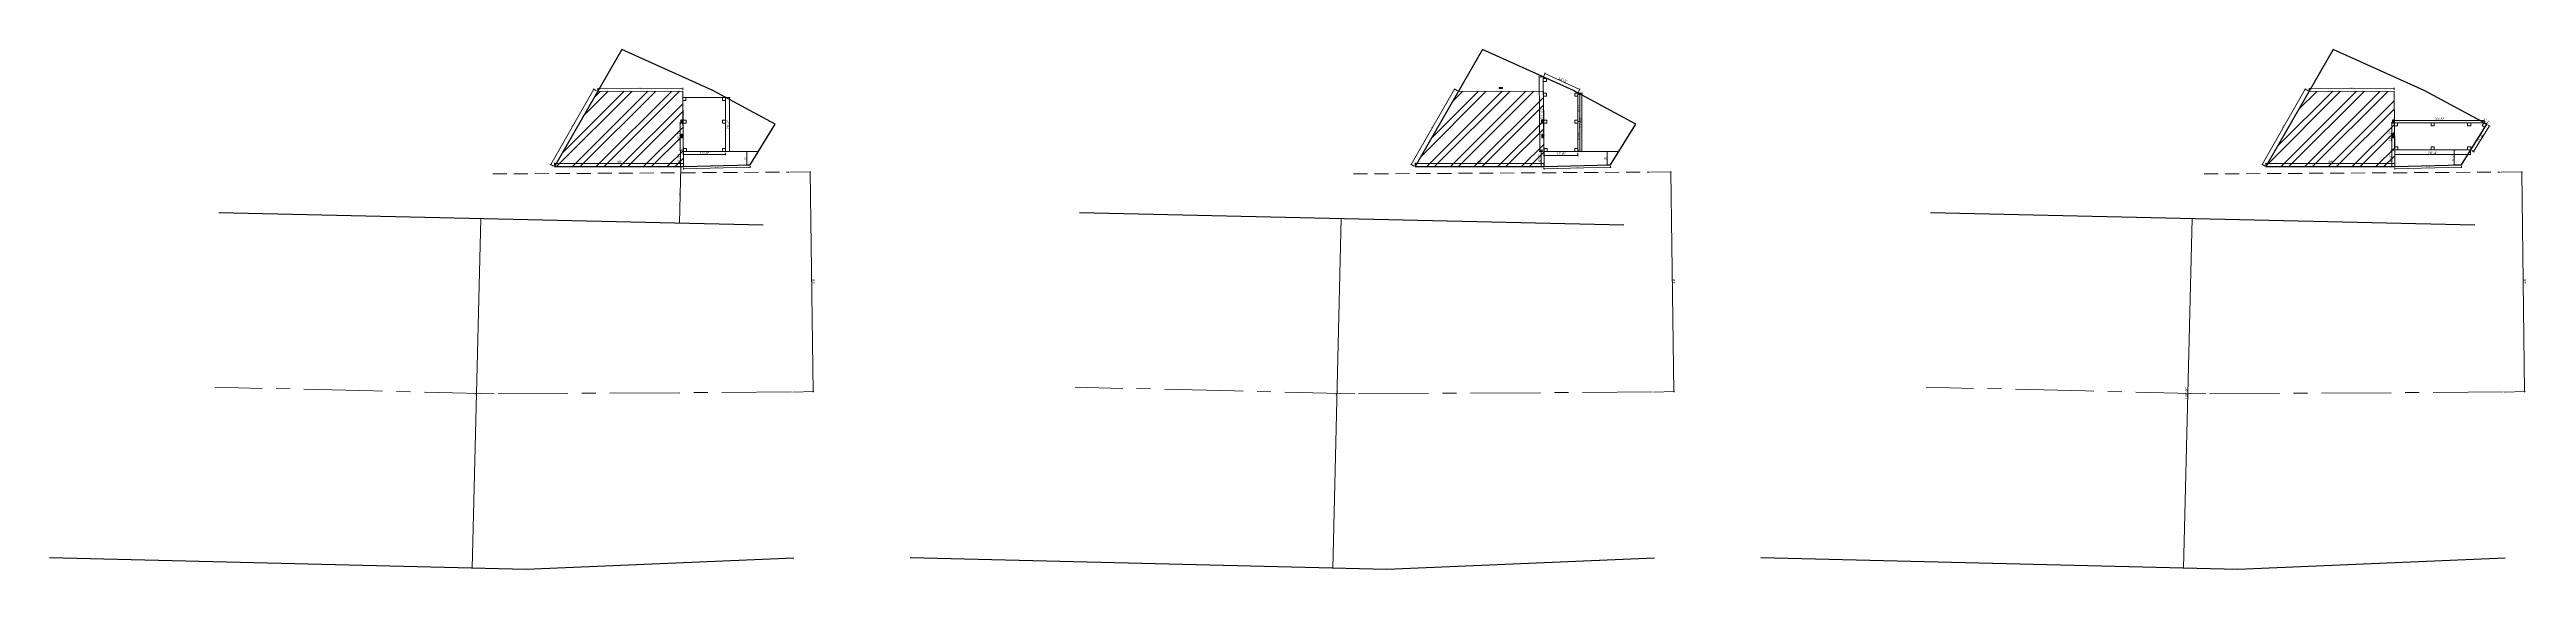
# Model space of a CAD drawing. Header units: inches. Extents: x 2 to 197762, y -33236 to 9.
# Drawn here: x 82036 to 93106, y -18511 to -16184 of the extents above; entities that cross this region are included whole.
import ezdxf

# ---------------------------------------------------------------- set-up
doc = ezdxf.new("R2010")
doc.units = ezdxf.units.IN
doc.header["$LTSCALE"] = 5
doc.header["$MEASUREMENT"] = 0
doc.linetypes.add('CENTER', pattern=[2, 1.25, -0.25, 0.25, -0.25])
doc.linetypes.add('DASHED2', pattern=[0.375, 0.25, -0.125])
doc.layers.add('A-WALL', color=7, linetype='Continuous', lineweight=9)
doc.layers.add('dim line', color=7, linetype='Continuous', lineweight=15, true_color=0xfab2b2)
doc.layers.add('WALL', color=7, linetype='Continuous')
doc.styles.get("Standard").update_dxf_attribs({"font": 'arial.ttf'})
doc.dimstyles.new('Standard$0', dxfattribs={"dimtxt": 6, "dimasz": 4, "dimexe": 3, "dimexo": 6, "dimgap": 3, "dimtad": 1, "dimdec": 1, "dimzin": 0, "dimdsep": 46, "dimlunit": 4, "dimtxsty": 'Standard', "dimcen": 0.09, "dimclrd": 6, "dimclre": 6, "dimclrt": 7, "dimadec": 0, "dimazin": 0, "dimtfac": 1, "dimtdec": 1, "dimtix": 1, "dimtofl": 0, "dimtmove": 1, "dimatfit": 3, "dimfxl": 1, "dimtolj": 1, "dimtzin": 0, "dimlwd": 18, "dimlwe": 18, "dimarcsym": 0})

# ---------------------------------------------------------------- blocks, each defined once
blk = doc.blocks.new('oblique')
at = {"color": 0, "lineweight": -2}
blk.add_line((0.25, 0.25), (-0.25, -0.25), dxfattribs=at)
at = {"layer": 'dim line', "lineweight": 9}
for p, q in [((-0.4375, 0), (0.4375, 0)), ((0, 0.4375), (0, -0.4375))]:
    blk.add_line(p, q, dxfattribs=at)
blk = doc.blocks.new('*D603')
at = {"layer": 'A-WALL', "color": 47, "lineweight": 0, "ltscale": 5, "transparency": 16777216}
for p, q in [((85345, -16733), (85439, -16732)), ((85358, -17717), (85452, -17715))]:
    blk.add_line(p, q, dxfattribs=at)
at = {"layer": 'A-WALL', "color": 33, "lineweight": 0, "ltscale": 5, "transparency": 16777216}
blk.add_line((85449, -17716), (85436, -16732), dxfattribs=at)
at = {"layer": 'Defpoints', "color": 0, "ltscale": 5, "transparency": 16777216}
for p in [(85340, -16733), (85436, -16732), (85353, -17717)]:
    blk.add_point(p, dxfattribs=at)
at = {"layer": 'A-WALL', "color": 33, "lineweight": 0, "ltscale": 5, "transparency": 16777216, "xscale": 2, "yscale": 2, "zscale": 2}
for p, rotation in [((85436, -16732), 90.74460548046723), ((85449, -17716), 270.7446054804672)]:
    blk.add_blockref('oblique', p, dxfattribs=dict(at, rotation=rotation))
at = {"layer": 'A-WALL', "color": 7, "ltscale": 5, "transparency": 16777216, "insert": (85449, -17223), "char_height": 12, "attachment_point": 5, "rotation": 270.7446}
blk.add_mtext("\\A1;82'", dxfattribs=at)
blk = doc.blocks.new('_OBLIQUE')
at = {"color": 0, "linetype": 'ByBlock'}
blk.add_line((-0.5, -0.5), (0.5, 0.5), dxfattribs=at)
blk = doc.blocks.new('C1a')
at = {"color": 1, "ltscale": 5}
for p, q in [((18658, 4626), (18649, 4626)), ((18649, 4626), (18649, 4614)), ((18649, 4614), (18658, 4614)), ((18658, 4614), (18658, 4626))]:
    blk.add_line(p, q, dxfattribs=at)
blk = doc.blocks.new('*D605')
at = {"layer": 'A-WALL', "color": 47, "lineweight": 0, "ltscale": 5, "transparency": 16777216}
for p, q in [((84486, -16367), (84486, -16357)), ((84866, -16365), (84866, -16356))]:
    blk.add_line(p, q, dxfattribs=at)
at = {"layer": 'A-WALL', "color": 33, "lineweight": 0, "ltscale": 5, "transparency": 16777216}
blk.add_line((84866, -16359), (84486, -16360), dxfattribs=at)
at = {"layer": 'Defpoints', "color": 0, "ltscale": 5, "transparency": 16777216}
for p in [(84486, -16360), (84486, -16372, -58), (84866, -16370, -58)]:
    blk.add_point(p, dxfattribs=at)
at = {"layer": 'A-WALL', "color": 33, "lineweight": 0, "ltscale": 5, "transparency": 16777216, "xscale": 2, "yscale": 2, "zscale": 2}
for p, rotation in [((84486, -16360), 180.1788482173342), ((84866, -16359), 0.1788482173342576)]:
    blk.add_blockref('oblique', p, dxfattribs=dict(at, rotation=rotation))
at = {"layer": 'A-WALL', "color": 7, "ltscale": 5, "transparency": 16777216, "insert": (84676, -16357), "char_height": 4.5, "attachment_point": 5, "rotation": 0.1788}
blk.add_mtext('\\A1;31\'-8"', dxfattribs=at)
blk = doc.blocks.new('*D606')
at = {"layer": 'A-WALL', "color": 33, "lineweight": 0, "ltscale": 5, "transparency": 16777216}
blk.add_line((84469, -16362), (84276, -16699), dxfattribs=at)
at = {"layer": 'A-WALL', "color": 47, "lineweight": 0, "ltscale": 5, "transparency": 16777216}
for p, q in [((84481, -16369), (84466, -16360)), ((84288, -16706), (84273, -16697))]:
    blk.add_line(p, q, dxfattribs=at)
at = {"layer": 'Defpoints', "color": 0, "ltscale": 5, "transparency": 16777216}
for p in [(84486, -16372, -58), (84276, -16699), (84293, -16708, -58)]:
    blk.add_point(p, dxfattribs=at)
at = {"layer": 'A-WALL', "color": 33, "lineweight": 0, "ltscale": 5, "transparency": 16777216, "xscale": 2, "yscale": 2, "zscale": 2}
for p, rotation in [((84469, -16362), 60.18268386594869), ((84276, -16699), 240.1826838659487)]:
    blk.add_blockref('oblique', p, dxfattribs=dict(at, rotation=rotation))
at = {"layer": 'A-WALL', "color": 7, "ltscale": 5, "transparency": 16777216, "insert": (84370, -16529), "char_height": 4.5, "attachment_point": 5, "rotation": 60.1827}
blk.add_mtext('\\A1;32\'-4"', dxfattribs=at)
blk = doc.blocks.new('*D608')
at = {"layer": 'A-WALL', "color": 47, "lineweight": 0, "ltscale": 5, "transparency": 16777216}
for p, q in [((84293, -16703), (84293, -16691)), ((84869, -16703), (84869, -16691))]:
    blk.add_line(p, q, dxfattribs=at)
at = {"layer": 'A-WALL', "color": 33, "lineweight": 0, "ltscale": 5, "transparency": 16777216}
blk.add_line((84293, -16694), (84869, -16694), dxfattribs=at)
at = {"layer": 'Defpoints', "color": 0, "ltscale": 5, "transparency": 16777216}
for p in [(84293, -16708, -58), (84869, -16694), (84869, -16708, -58)]:
    blk.add_point(p, dxfattribs=at)
at = {"layer": 'A-WALL', "color": 33, "lineweight": 0, "ltscale": 5, "transparency": 16777216, "xscale": 2, "yscale": 2, "zscale": 2, "rotation": 180}
blk.add_blockref('oblique', (84293, -16694), dxfattribs=at)
at = {"layer": 'A-WALL', "color": 33, "lineweight": 0, "ltscale": 5, "transparency": 16777216, "xscale": 2, "yscale": 2, "zscale": 2}
blk.add_blockref('oblique', (84869, -16694), dxfattribs=at)
at = {"layer": 'A-WALL', "color": 7, "ltscale": 5, "transparency": 16777216, "insert": (84581, -16688), "char_height": 12, "attachment_point": 5}
blk.add_mtext("\\A1;48'", dxfattribs=at)
blk = doc.blocks.new('*D604')
at = {"layer": 'A-WALL', "color": 33, "lineweight": 0, "ltscale": 5, "transparency": 16777216}
blk.add_line((84869, -16718), (85167, -16711), dxfattribs=at)
at = {"layer": 'A-WALL', "color": 47, "lineweight": 0, "ltscale": 5, "transparency": 16777216}
for p, q in [((84869, -16713), (84869, -16721)), ((85167, -16706), (85167, -16714))]:
    blk.add_line(p, q, dxfattribs=at)
at = {"layer": 'Defpoints', "color": 0, "ltscale": 5, "transparency": 16777216}
for p in [(84869, -16708, -58), (85167, -16701, -58), (85167, -16711)]:
    blk.add_point(p, dxfattribs=at)
at = {"layer": 'A-WALL', "color": 33, "lineweight": 0, "ltscale": 5, "transparency": 16777216, "xscale": 2, "yscale": 2, "zscale": 2}
for p, rotation in [((85167, -16711), 1.460948381276098), ((84869, -16718), 181.4609483812761)]:
    blk.add_blockref('oblique', p, dxfattribs=dict(at, rotation=rotation))
at = {"layer": 'A-WALL', "color": 7, "ltscale": 5, "transparency": 16777216, "insert": (85018, -16712), "char_height": 4.5, "attachment_point": 5, "rotation": 1.4609}
blk.add_mtext('\\A1;24\'-10"', dxfattribs=at)
blk = doc.blocks.new('*D609')
at = {"layer": 'A-WALL', "color": 47, "lineweight": 0, "ltscale": 5, "transparency": 16777216}
for p, q in [((84862, -16512), (84852, -16512)), ((84863, -16634), (84852, -16634))]:
    blk.add_line(p, q, dxfattribs=at)
at = {"layer": 'A-WALL', "color": 33, "lineweight": 0, "ltscale": 5, "transparency": 16777216}
blk.add_line((84855, -16512), (84855, -16634), dxfattribs=at)
at = {"layer": 'Defpoints', "color": 0, "ltscale": 5, "transparency": 16777216}
for p in [(84867, -16512), (84855, -16634), (84868, -16634)]:
    blk.add_point(p, dxfattribs=at)
at = {"layer": 'A-WALL', "color": 33, "lineweight": 0, "ltscale": 5, "transparency": 16777216, "xscale": 2, "yscale": 2, "zscale": 2}
for p, rotation in [((84855, -16512), 90), ((84855, -16634), 270)]:
    blk.add_blockref('oblique', p, dxfattribs=dict(at, rotation=rotation))
at = {"layer": 'A-WALL', "color": 7, "ltscale": 5, "transparency": 16777216, "insert": (84848, -16573), "char_height": 12, "attachment_point": 5, "rotation": 90}
blk.add_mtext('\\A1;10\'-1"', dxfattribs=at)
blk = doc.blocks.new('*D607')
at = {"layer": 'A-WALL', "color": 47, "lineweight": 0, "ltscale": 5, "transparency": 16777216}
for p, q in [((84863, -16634), (84853, -16634)), ((84864, -16708), (84853, -16708))]:
    blk.add_line(p, q, dxfattribs=at)
at = {"layer": 'A-WALL', "color": 33, "lineweight": 0, "ltscale": 5, "transparency": 16777216}
blk.add_line((84856, -16634), (84856, -16708), dxfattribs=at)
at = {"layer": 'Defpoints', "color": 0, "ltscale": 5, "transparency": 16777216}
for p in [(84856, -16708), (84868, -16634), (84869, -16708, -58)]:
    blk.add_point(p, dxfattribs=at)
at = {"layer": 'A-WALL', "color": 33, "lineweight": 0, "ltscale": 5, "transparency": 16777216, "xscale": 2, "yscale": 2, "zscale": 2}
for p, rotation in [((84856, -16634), 90), ((84856, -16708), 270)]:
    blk.add_blockref('oblique', p, dxfattribs=dict(at, rotation=rotation))
at = {"layer": 'A-WALL', "color": 7, "ltscale": 5, "transparency": 16777216, "insert": (84849, -16671), "char_height": 12, "attachment_point": 5, "rotation": 90}
blk.add_mtext('\\A1;6\'-3"', dxfattribs=at)
blk = doc.blocks.new('*D611')
at = {"layer": 'A-WALL', "color": 47, "lineweight": 0, "ltscale": 5, "transparency": 16777216}
for p, q in [((85162, -16641), (85149, -16641)), ((85162, -16701), (85149, -16701))]:
    blk.add_line(p, q, dxfattribs=at)
at = {"layer": 'A-WALL', "color": 33, "lineweight": 0, "ltscale": 5, "transparency": 16777216}
blk.add_line((85152, -16701), (85152, -16641), dxfattribs=at)
at = {"layer": 'Defpoints', "color": 0, "ltscale": 5, "transparency": 16777216}
for p in [(85152, -16641), (85167, -16641, -58), (85167, -16701, -58)]:
    blk.add_point(p, dxfattribs=at)
at = {"layer": 'A-WALL', "color": 33, "lineweight": 0, "ltscale": 5, "transparency": 16777216, "xscale": 2, "yscale": 2, "zscale": 2}
for p, rotation in [((85152, -16641), 90), ((85152, -16701), 270)]:
    blk.add_blockref('oblique', p, dxfattribs=dict(at, rotation=rotation))
at = {"layer": 'A-WALL', "color": 7, "ltscale": 5, "transparency": 16777216, "insert": (85145, -16671), "char_height": 12, "attachment_point": 5, "rotation": 90}
blk.add_mtext("\\A1;5'", dxfattribs=at)
blk = doc.blocks.new('*D612')
at = {"layer": 'A-WALL', "color": 47, "lineweight": 0, "ltscale": 5, "transparency": 16777216}
for p, q in [((92994, -16733), (93088, -16732)), ((93007, -17717), (93101, -17715))]:
    blk.add_line(p, q, dxfattribs=at)
at = {"layer": 'A-WALL', "color": 33, "lineweight": 0, "ltscale": 5, "transparency": 16777216}
blk.add_line((93098, -17716), (93085, -16732), dxfattribs=at)
at = {"layer": 'Defpoints', "color": 0, "ltscale": 5, "transparency": 16777216}
for p in [(92989, -16733), (93085, -16732), (93002, -17717)]:
    blk.add_point(p, dxfattribs=at)
at = {"layer": 'A-WALL', "color": 33, "lineweight": 0, "ltscale": 5, "transparency": 16777216, "xscale": 2, "yscale": 2, "zscale": 2}
for p, rotation in [((93085, -16732), 90.74460548046723), ((93098, -17716), 270.7446054804672)]:
    blk.add_blockref('oblique', p, dxfattribs=dict(at, rotation=rotation))
at = {"layer": 'A-WALL', "color": 7, "ltscale": 5, "transparency": 16777216, "insert": (93098, -17223), "char_height": 12, "attachment_point": 5, "rotation": 270.7446}
blk.add_mtext("\\A1;82'", dxfattribs=at)
blk = doc.blocks.new('*D614')
at = {"layer": 'A-WALL', "color": 47, "lineweight": 0, "ltscale": 5, "transparency": 16777216}
for p, q in [((92135, -16367), (92135, -16357)), ((92515, -16365), (92515, -16356))]:
    blk.add_line(p, q, dxfattribs=at)
at = {"layer": 'A-WALL', "color": 33, "lineweight": 0, "ltscale": 5, "transparency": 16777216}
blk.add_line((92515, -16359), (92135, -16360), dxfattribs=at)
at = {"layer": 'Defpoints', "color": 0, "ltscale": 5, "transparency": 16777216}
for p in [(92135, -16360), (92135, -16372, -58), (92515, -16370, -58)]:
    blk.add_point(p, dxfattribs=at)
at = {"layer": 'A-WALL', "color": 33, "lineweight": 0, "ltscale": 5, "transparency": 16777216, "xscale": 2, "yscale": 2, "zscale": 2}
for p, rotation in [((92135, -16360), 180.1788482173342), ((92515, -16359), 0.1788482173342576)]:
    blk.add_blockref('oblique', p, dxfattribs=dict(at, rotation=rotation))
at = {"layer": 'A-WALL', "color": 7, "ltscale": 5, "transparency": 16777216, "insert": (92325, -16357), "char_height": 4.5, "attachment_point": 5, "rotation": 0.1788}
blk.add_mtext('\\A1;31\'-8"', dxfattribs=at)
blk = doc.blocks.new('*D615')
at = {"layer": 'A-WALL', "color": 33, "lineweight": 0, "ltscale": 5, "transparency": 16777216}
blk.add_line((92118, -16362), (91925, -16699), dxfattribs=at)
at = {"layer": 'A-WALL', "color": 47, "lineweight": 0, "ltscale": 5, "transparency": 16777216}
for p, q in [((92131, -16369), (92116, -16360)), ((91938, -16706), (91923, -16697))]:
    blk.add_line(p, q, dxfattribs=at)
at = {"layer": 'Defpoints', "color": 0, "ltscale": 5, "transparency": 16777216}
for p in [(92135, -16372, -58), (91925, -16699), (91942, -16708, -58)]:
    blk.add_point(p, dxfattribs=at)
at = {"layer": 'A-WALL', "color": 33, "lineweight": 0, "ltscale": 5, "transparency": 16777216, "xscale": 2, "yscale": 2, "zscale": 2}
for p, rotation in [((92118, -16362), 60.18268386594869), ((91925, -16699), 240.1826838659487)]:
    blk.add_blockref('oblique', p, dxfattribs=dict(at, rotation=rotation))
at = {"layer": 'A-WALL', "color": 7, "ltscale": 5, "transparency": 16777216, "insert": (92019, -16529), "char_height": 4.5, "attachment_point": 5, "rotation": 60.1827}
blk.add_mtext('\\A1;32\'-4"', dxfattribs=at)
blk = doc.blocks.new('*D617')
at = {"layer": 'A-WALL', "color": 47, "lineweight": 0, "ltscale": 5, "transparency": 16777216}
for p, q in [((91942, -16703), (91942, -16691)), ((92518, -16703), (92518, -16691))]:
    blk.add_line(p, q, dxfattribs=at)
at = {"layer": 'A-WALL', "color": 33, "lineweight": 0, "ltscale": 5, "transparency": 16777216}
blk.add_line((91942, -16694), (92518, -16694), dxfattribs=at)
at = {"layer": 'Defpoints', "color": 0, "ltscale": 5, "transparency": 16777216}
for p in [(91942, -16708, -58), (92518, -16694), (92518, -16708, -58)]:
    blk.add_point(p, dxfattribs=at)
at = {"layer": 'A-WALL', "color": 33, "lineweight": 0, "ltscale": 5, "transparency": 16777216, "xscale": 2, "yscale": 2, "zscale": 2, "rotation": 180}
blk.add_blockref('oblique', (91942, -16694), dxfattribs=at)
at = {"layer": 'A-WALL', "color": 33, "lineweight": 0, "ltscale": 5, "transparency": 16777216, "xscale": 2, "yscale": 2, "zscale": 2}
blk.add_blockref('oblique', (92518, -16694), dxfattribs=at)
at = {"layer": 'A-WALL', "color": 7, "ltscale": 5, "transparency": 16777216, "insert": (92230, -16688), "char_height": 12, "attachment_point": 5}
blk.add_mtext("\\A1;48'", dxfattribs=at)
blk = doc.blocks.new('*D613')
at = {"layer": 'A-WALL', "color": 33, "lineweight": 0, "ltscale": 5, "transparency": 16777216}
blk.add_line((92518, -16718), (92816, -16711), dxfattribs=at)
at = {"layer": 'A-WALL', "color": 47, "lineweight": 0, "ltscale": 5, "transparency": 16777216}
for p, q in [((92518, -16713), (92518, -16721)), ((92816, -16706), (92816, -16714))]:
    blk.add_line(p, q, dxfattribs=at)
at = {"layer": 'Defpoints', "color": 0, "ltscale": 5, "transparency": 16777216}
for p in [(92518, -16708, -58), (92816, -16701, -58), (92816, -16711)]:
    blk.add_point(p, dxfattribs=at)
at = {"layer": 'A-WALL', "color": 33, "lineweight": 0, "ltscale": 5, "transparency": 16777216, "xscale": 2, "yscale": 2, "zscale": 2}
for p, rotation in [((92816, -16711), 1.460948381276098), ((92518, -16718), 181.4609483812761)]:
    blk.add_blockref('oblique', p, dxfattribs=dict(at, rotation=rotation))
at = {"layer": 'A-WALL', "color": 7, "ltscale": 5, "transparency": 16777216, "insert": (92667, -16709), "char_height": 4.5, "attachment_point": 5, "rotation": 1.4609}
blk.add_mtext('\\A1;24\'-11"', dxfattribs=at)
blk = doc.blocks.new('*D618')
at = {"layer": 'A-WALL', "color": 47, "lineweight": 0, "ltscale": 5, "transparency": 16777216}
for p, q in [((92511, -16512), (92501, -16512)), ((92513, -16634), (92501, -16634))]:
    blk.add_line(p, q, dxfattribs=at)
at = {"layer": 'A-WALL', "color": 33, "lineweight": 0, "ltscale": 5, "transparency": 16777216}
blk.add_line((92504, -16512), (92504, -16634), dxfattribs=at)
at = {"layer": 'Defpoints', "color": 0, "ltscale": 5, "transparency": 16777216}
for p in [(92516, -16512), (92504, -16634), (92518, -16634)]:
    blk.add_point(p, dxfattribs=at)
at = {"layer": 'A-WALL', "color": 33, "lineweight": 0, "ltscale": 5, "transparency": 16777216, "xscale": 2, "yscale": 2, "zscale": 2}
for p, rotation in [((92504, -16512), 90), ((92504, -16634), 270)]:
    blk.add_blockref('oblique', p, dxfattribs=dict(at, rotation=rotation))
at = {"layer": 'A-WALL', "color": 7, "ltscale": 5, "transparency": 16777216, "insert": (92497, -16573), "char_height": 12, "attachment_point": 5, "rotation": 90}
blk.add_mtext('\\A1;10\'-1"', dxfattribs=at)
blk = doc.blocks.new('*D616')
at = {"layer": 'A-WALL', "color": 47, "lineweight": 0, "ltscale": 5, "transparency": 16777216}
for p, q in [((92513, -16634), (92502, -16634)), ((92513, -16708), (92502, -16708))]:
    blk.add_line(p, q, dxfattribs=at)
at = {"layer": 'A-WALL', "color": 33, "lineweight": 0, "ltscale": 5, "transparency": 16777216}
blk.add_line((92505, -16634), (92505, -16708), dxfattribs=at)
at = {"layer": 'Defpoints', "color": 0, "ltscale": 5, "transparency": 16777216}
for p in [(92505, -16708), (92518, -16634), (92518, -16708, -58)]:
    blk.add_point(p, dxfattribs=at)
at = {"layer": 'A-WALL', "color": 33, "lineweight": 0, "ltscale": 5, "transparency": 16777216, "xscale": 2, "yscale": 2, "zscale": 2}
for p, rotation in [((92505, -16634), 90), ((92505, -16708), 270)]:
    blk.add_blockref('oblique', p, dxfattribs=dict(at, rotation=rotation))
at = {"layer": 'A-WALL', "color": 7, "ltscale": 5, "transparency": 16777216, "insert": (92499, -16671), "char_height": 12, "attachment_point": 5, "rotation": 90}
blk.add_mtext('\\A1;6\'-3"', dxfattribs=at)
blk = doc.blocks.new('*D619')
at = {"layer": 'A-WALL', "color": 47, "lineweight": 0, "ltscale": 5, "transparency": 16777216}
for p, q in [((84868, -16646), (84868, -16657)), ((85057, -16646), (85057, -16657))]:
    blk.add_line(p, q, dxfattribs=at)
at = {"layer": 'A-WALL', "color": 33, "lineweight": 0, "ltscale": 5, "transparency": 16777216}
blk.add_line((84868, -16654), (85057, -16654), dxfattribs=at)
at = {"layer": 'Defpoints', "color": 0, "ltscale": 5, "transparency": 16777216}
for p in [(84868, -16641), (85057, -16641), (85057, -16654)]:
    blk.add_point(p, dxfattribs=at)
at = {"layer": 'A-WALL', "color": 33, "lineweight": 0, "ltscale": 5, "transparency": 16777216, "xscale": 2, "yscale": 2, "zscale": 2, "rotation": 180}
blk.add_blockref('oblique', (84868, -16654), dxfattribs=at)
at = {"layer": 'A-WALL', "color": 33, "lineweight": 0, "ltscale": 5, "transparency": 16777216, "xscale": 2, "yscale": 2, "zscale": 2}
blk.add_blockref('oblique', (85057, -16654), dxfattribs=at)
at = {"layer": 'A-WALL', "color": 7, "ltscale": 5, "transparency": 16777216, "insert": (84963, -16648), "char_height": 12, "attachment_point": 5}
blk.add_mtext('\\A1;15\'-9"', dxfattribs=at)
blk = doc.blocks.new('*D620')
at = {"layer": 'A-WALL', "color": 47, "lineweight": 0, "ltscale": 5, "transparency": 16777216}
for p, q in [((85062, -16399), (85078, -16399)), ((85062, -16641), (85078, -16641))]:
    blk.add_line(p, q, dxfattribs=at)
at = {"layer": 'A-WALL', "color": 33, "lineweight": 0, "ltscale": 5, "transparency": 16777216}
blk.add_line((85075, -16641), (85075, -16399), dxfattribs=at)
at = {"layer": 'Defpoints', "color": 0, "ltscale": 5, "transparency": 16777216}
for p in [(85057, -16399), (85075, -16399), (85057, -16641)]:
    blk.add_point(p, dxfattribs=at)
at = {"layer": 'A-WALL', "color": 33, "lineweight": 0, "ltscale": 5, "transparency": 16777216, "xscale": 2, "yscale": 2, "zscale": 2}
for p, rotation in [((85075, -16399), 90), ((85075, -16641), 270)]:
    blk.add_blockref('oblique', p, dxfattribs=dict(at, rotation=rotation))
at = {"layer": 'A-WALL', "color": 7, "ltscale": 5, "transparency": 16777216, "insert": (85068, -16520), "char_height": 12, "attachment_point": 5, "rotation": 90}
blk.add_mtext('\\A1;20\'-2"', dxfattribs=at)
blk = doc.blocks.new('*D621')
at = {"layer": 'A-WALL', "color": 47, "lineweight": 0, "ltscale": 5, "transparency": 16777216}
for p, q in [((92518, -16639), (92518, -16657)), ((92857, -16639), (92857, -16657))]:
    blk.add_line(p, q, dxfattribs=at)
at = {"layer": 'A-WALL', "color": 33, "lineweight": 0, "ltscale": 5, "transparency": 16777216}
blk.add_line((92518, -16654), (92857, -16654), dxfattribs=at)
at = {"layer": 'Defpoints', "color": 0, "ltscale": 5, "transparency": 16777216}
for p in [(92518, -16634), (92857, -16634), (92857, -16654)]:
    blk.add_point(p, dxfattribs=at)
at = {"layer": 'A-WALL', "color": 33, "lineweight": 0, "ltscale": 5, "transparency": 16777216, "xscale": 2, "yscale": 2, "zscale": 2, "rotation": 180}
blk.add_blockref('oblique', (92518, -16654), dxfattribs=at)
at = {"layer": 'A-WALL', "color": 33, "lineweight": 0, "ltscale": 5, "transparency": 16777216, "xscale": 2, "yscale": 2, "zscale": 2}
blk.add_blockref('oblique', (92857, -16654), dxfattribs=at)
at = {"layer": 'A-WALL', "color": 7, "ltscale": 5, "transparency": 16777216, "insert": (92687, -16647), "char_height": 12, "attachment_point": 5}
blk.add_mtext('\\A1;28\'-4"', dxfattribs=at)
blk = doc.blocks.new('*D622')
at = {"layer": 'A-WALL', "color": 47, "lineweight": 0, "ltscale": 5, "transparency": 16777216}
for p, q in [((92516, -16507), (92516, -16499)), ((92918, -16507), (92918, -16499))]:
    blk.add_line(p, q, dxfattribs=at)
at = {"layer": 'A-WALL', "color": 33, "lineweight": 0, "ltscale": 5, "transparency": 16777216}
blk.add_line((92918, -16502), (92516, -16502), dxfattribs=at)
at = {"layer": 'Defpoints', "color": 0, "ltscale": 5, "transparency": 16777216}
for p in [(92516, -16502), (92516, -16512), (92918, -16512)]:
    blk.add_point(p, dxfattribs=at)
at = {"layer": 'A-WALL', "color": 33, "lineweight": 0, "ltscale": 5, "transparency": 16777216, "xscale": 2, "yscale": 2, "zscale": 2, "rotation": 180}
blk.add_blockref('oblique', (92516, -16502), dxfattribs=at)
at = {"layer": 'A-WALL', "color": 33, "lineweight": 0, "ltscale": 5, "transparency": 16777216, "xscale": 2, "yscale": 2, "zscale": 2}
blk.add_blockref('oblique', (92918, -16502), dxfattribs=at)
at = {"layer": 'A-WALL', "color": 7, "ltscale": 5, "transparency": 16777216, "insert": (92717, -16496), "char_height": 12, "attachment_point": 5}
blk.add_mtext('\\A1;33\'-5"', dxfattribs=at)
blk = doc.blocks.new('*D623')
at = {"layer": 'A-WALL', "color": 33, "lineweight": 0, "ltscale": 5, "transparency": 16777216}
blk.add_line((92870, -16641), (92941, -16526), dxfattribs=at)
at = {"layer": 'A-WALL', "color": 47, "lineweight": 0, "ltscale": 5, "transparency": 16777216}
for p, q in [((92933, -16521), (92944, -16528)), ((92862, -16636), (92872, -16643))]:
    blk.add_line(p, q, dxfattribs=at)
at = {"layer": 'Defpoints', "color": 0, "ltscale": 5, "transparency": 16777216}
for p in [(92929, -16518), (92941, -16526), (92857, -16634)]:
    blk.add_point(p, dxfattribs=at)
at = {"layer": 'A-WALL', "color": 33, "lineweight": 0, "ltscale": 5, "transparency": 16777216, "xscale": 2, "yscale": 2, "zscale": 2}
for p, rotation in [((92941, -16526), 58.26914386353454), ((92870, -16641), 238.2691438635345)]:
    blk.add_blockref('oblique', p, dxfattribs=dict(at, rotation=rotation))
at = {"layer": 'A-WALL', "color": 7, "ltscale": 5, "transparency": 16777216, "insert": (92900, -16580), "char_height": 12, "attachment_point": 5, "rotation": 58.2691}
blk.add_mtext('\\A1;11\'-4"', dxfattribs=at)
blk = doc.blocks.new('*D624')
at = {"layer": 'A-WALL', "color": 47, "lineweight": 0, "ltscale": 5, "transparency": 16777216}
for p, q in [((92920, -16508), (92922, -16505)), ((92931, -16514), (92933, -16511))]:
    blk.add_line(p, q, dxfattribs=at)
at = {"layer": 'Defpoints', "color": 0, "ltscale": 5, "transparency": 16777216}
for p in [(92918, -16512), (92920, -16508), (92929, -16518)]:
    blk.add_point(p, dxfattribs=at)
at = {"layer": 'A-WALL', "color": 7, "ltscale": 5, "transparency": 16777216, "insert": (92929, -16505), "char_height": 12, "attachment_point": 5, "rotation": 331.7445}
blk.add_mtext('\\A1;1\'-1"', dxfattribs=at)
blk = doc.blocks.new('*D625')
at = {"layer": 'A-WALL', "color": 47, "lineweight": 0, "ltscale": 5, "transparency": 16777216}
for p, q in [((92811, -16701), (92780, -16701)), ((92788, -16634), (92786, -16634))]:
    blk.add_line(p, q, dxfattribs=at)
at = {"layer": 'A-WALL', "color": 33, "lineweight": 0, "ltscale": 5, "transparency": 16777216}
blk.add_line((92783, -16701), (92783, -16634), dxfattribs=at)
at = {"layer": 'Defpoints', "color": 0, "ltscale": 5, "transparency": 16777216}
for p in [(92783, -16634), (92783, -16634), (92816, -16701, -58)]:
    blk.add_point(p, dxfattribs=at)
at = {"layer": 'A-WALL', "color": 33, "lineweight": 0, "ltscale": 5, "transparency": 16777216, "xscale": 2, "yscale": 2, "zscale": 2}
for p, rotation in [((92783, -16634), 90), ((92783, -16701), 270)]:
    blk.add_blockref('oblique', p, dxfattribs=dict(at, rotation=rotation))
at = {"layer": 'A-WALL', "color": 7, "ltscale": 5, "transparency": 16777216, "insert": (92776, -16667), "char_height": 12, "attachment_point": 5, "rotation": 90}
blk.add_mtext('\\A1;5\'-7"', dxfattribs=at)
blk = doc.blocks.new('*D626')
at = {"layer": 'A-WALL', "color": 47, "lineweight": 0, "ltscale": 5, "transparency": 16777216}
for p, q in [((89191, -16733), (89285, -16732)), ((89204, -17717), (89298, -17715))]:
    blk.add_line(p, q, dxfattribs=at)
at = {"layer": 'A-WALL', "color": 33, "lineweight": 0, "ltscale": 5, "transparency": 16777216}
blk.add_line((89295, -17716), (89282, -16732), dxfattribs=at)
at = {"layer": 'Defpoints', "color": 0, "ltscale": 5, "transparency": 16777216}
for p in [(89186, -16733), (89282, -16732), (89199, -17717)]:
    blk.add_point(p, dxfattribs=at)
at = {"layer": 'A-WALL', "color": 33, "lineweight": 0, "ltscale": 5, "transparency": 16777216, "xscale": 2, "yscale": 2, "zscale": 2}
for p, rotation in [((89282, -16732), 90.74460548046723), ((89295, -17716), 270.7446054804672)]:
    blk.add_blockref('oblique', p, dxfattribs=dict(at, rotation=rotation))
at = {"layer": 'A-WALL', "color": 7, "ltscale": 5, "transparency": 16777216, "insert": (89295, -17223), "char_height": 12, "attachment_point": 5, "rotation": 270.7446}
blk.add_mtext("\\A1;82'", dxfattribs=at)
blk = doc.blocks.new('*D630')
at = {"layer": 'A-WALL', "color": 33, "lineweight": 0, "ltscale": 5, "transparency": 16777216}
blk.add_line((88315, -16362), (88122, -16699), dxfattribs=at)
at = {"layer": 'A-WALL', "color": 47, "lineweight": 0, "ltscale": 5, "transparency": 16777216}
for p, q in [((88328, -16369), (88313, -16360)), ((88135, -16706), (88120, -16697))]:
    blk.add_line(p, q, dxfattribs=at)
at = {"layer": 'Defpoints', "color": 0, "ltscale": 5, "transparency": 16777216}
for p in [(88332, -16372, -58), (88122, -16699), (88139, -16708, -58)]:
    blk.add_point(p, dxfattribs=at)
at = {"layer": 'A-WALL', "color": 33, "lineweight": 0, "ltscale": 5, "transparency": 16777216, "xscale": 2, "yscale": 2, "zscale": 2}
for p, rotation in [((88315, -16362), 60.18268386594869), ((88122, -16699), 240.1826838659487)]:
    blk.add_blockref('oblique', p, dxfattribs=dict(at, rotation=rotation))
at = {"layer": 'A-WALL', "color": 7, "ltscale": 5, "transparency": 16777216, "insert": (88216, -16529), "char_height": 4.5, "attachment_point": 5, "rotation": 60.1827}
blk.add_mtext('\\A1;32\'-4"', dxfattribs=at)
blk = doc.blocks.new('*D631')
at = {"layer": 'A-WALL', "color": 47, "lineweight": 0, "ltscale": 5, "transparency": 16777216}
for p, q in [((88139, -16703), (88139, -16691)), ((88715, -16703), (88715, -16691))]:
    blk.add_line(p, q, dxfattribs=at)
at = {"layer": 'A-WALL', "color": 33, "lineweight": 0, "ltscale": 5, "transparency": 16777216}
blk.add_line((88139, -16694), (88715, -16694), dxfattribs=at)
at = {"layer": 'Defpoints', "color": 0, "ltscale": 5, "transparency": 16777216}
for p in [(88139, -16708, -58), (88715, -16694), (88715, -16708, -58)]:
    blk.add_point(p, dxfattribs=at)
at = {"layer": 'A-WALL', "color": 33, "lineweight": 0, "ltscale": 5, "transparency": 16777216, "xscale": 2, "yscale": 2, "zscale": 2, "rotation": 180}
blk.add_blockref('oblique', (88139, -16694), dxfattribs=at)
at = {"layer": 'A-WALL', "color": 33, "lineweight": 0, "ltscale": 5, "transparency": 16777216, "xscale": 2, "yscale": 2, "zscale": 2}
blk.add_blockref('oblique', (88715, -16694), dxfattribs=at)
at = {"layer": 'A-WALL', "color": 7, "ltscale": 5, "transparency": 16777216, "insert": (88427, -16688), "char_height": 12, "attachment_point": 5}
blk.add_mtext("\\A1;48'", dxfattribs=at)
blk = doc.blocks.new('*D627')
at = {"layer": 'A-WALL', "color": 33, "lineweight": 0, "ltscale": 5, "transparency": 16777216}
blk.add_line((88715, -16718), (89013, -16711), dxfattribs=at)
at = {"layer": 'A-WALL', "color": 47, "lineweight": 0, "ltscale": 5, "transparency": 16777216}
for p, q in [((88715, -16713), (88716, -16721)), ((89013, -16706), (89013, -16714))]:
    blk.add_line(p, q, dxfattribs=at)
at = {"layer": 'Defpoints', "color": 0, "ltscale": 5, "transparency": 16777216}
for p in [(88715, -16708, -58), (89013, -16701, -58), (89013, -16711)]:
    blk.add_point(p, dxfattribs=at)
at = {"layer": 'A-WALL', "color": 33, "lineweight": 0, "ltscale": 5, "transparency": 16777216, "xscale": 2, "yscale": 2, "zscale": 2}
for p, rotation in [((89013, -16711), 1.460948381276098), ((88715, -16718), 181.4609483812761)]:
    blk.add_blockref('oblique', p, dxfattribs=dict(at, rotation=rotation))
at = {"layer": 'A-WALL', "color": 7, "ltscale": 5, "transparency": 16777216, "insert": (88864, -16712), "char_height": 4.5, "attachment_point": 5, "rotation": 1.4609}
blk.add_mtext('\\A1;24\'-10"', dxfattribs=at)
blk = doc.blocks.new('*D628')
at = {"layer": 'A-WALL', "color": 47, "lineweight": 0, "ltscale": 5, "transparency": 16777216}
for p, q in [((88710, -16634), (88699, -16634)), ((88710, -16708), (88699, -16708))]:
    blk.add_line(p, q, dxfattribs=at)
at = {"layer": 'A-WALL', "color": 33, "lineweight": 0, "ltscale": 5, "transparency": 16777216}
blk.add_line((88702, -16634), (88702, -16708), dxfattribs=at)
at = {"layer": 'Defpoints', "color": 0, "ltscale": 5, "transparency": 16777216}
for p in [(88702, -16708), (88715, -16634), (88715, -16708, -58)]:
    blk.add_point(p, dxfattribs=at)
at = {"layer": 'A-WALL', "color": 33, "lineweight": 0, "ltscale": 5, "transparency": 16777216, "xscale": 2, "yscale": 2, "zscale": 2}
for p, rotation in [((88702, -16634), 90), ((88702, -16708), 270)]:
    blk.add_blockref('oblique', p, dxfattribs=dict(at, rotation=rotation))
at = {"layer": 'A-WALL', "color": 7, "ltscale": 5, "transparency": 16777216, "insert": (88696, -16671), "char_height": 12, "attachment_point": 5, "rotation": 90}
blk.add_mtext('\\A1;6\'-3"', dxfattribs=at)
blk = doc.blocks.new('*D629')
at = {"layer": 'A-WALL', "color": 47, "lineweight": 0, "ltscale": 5, "transparency": 16777216}
for p, q in [((89008, -16641), (88995, -16641)), ((89008, -16701), (88995, -16701))]:
    blk.add_line(p, q, dxfattribs=at)
at = {"layer": 'A-WALL', "color": 33, "lineweight": 0, "ltscale": 5, "transparency": 16777216}
blk.add_line((88998, -16701), (88998, -16641), dxfattribs=at)
at = {"layer": 'Defpoints', "color": 0, "ltscale": 5, "transparency": 16777216}
for p in [(88998, -16641), (89013, -16641, -58), (89013, -16701, -58)]:
    blk.add_point(p, dxfattribs=at)
at = {"layer": 'A-WALL', "color": 33, "lineweight": 0, "ltscale": 5, "transparency": 16777216, "xscale": 2, "yscale": 2, "zscale": 2}
for p, rotation in [((88998, -16641), 90), ((88998, -16701), 270)]:
    blk.add_blockref('oblique', p, dxfattribs=dict(at, rotation=rotation))
at = {"layer": 'A-WALL', "color": 7, "ltscale": 5, "transparency": 16777216, "insert": (88991, -16671), "char_height": 12, "attachment_point": 5, "rotation": 90}
blk.add_mtext("\\A1;5'", dxfattribs=at)
blk = doc.blocks.new('*D632')
at = {"layer": 'A-WALL', "color": 47, "lineweight": 0, "ltscale": 5, "transparency": 16777216}
for p, q in [((88715, -16646), (88715, -16661)), ((88867, -16646), (88867, -16661))]:
    blk.add_line(p, q, dxfattribs=at)
at = {"layer": 'A-WALL', "color": 33, "lineweight": 0, "ltscale": 5, "transparency": 16777216}
blk.add_line((88715, -16658), (88867, -16658), dxfattribs=at)
at = {"layer": 'Defpoints', "color": 0, "ltscale": 5, "transparency": 16777216}
for p in [(88715, -16641), (88867, -16641), (88867, -16658)]:
    blk.add_point(p, dxfattribs=at)
at = {"layer": 'A-WALL', "color": 33, "lineweight": 0, "ltscale": 5, "transparency": 16777216, "xscale": 2, "yscale": 2, "zscale": 2, "rotation": 180}
blk.add_blockref('oblique', (88715, -16658), dxfattribs=at)
at = {"layer": 'A-WALL', "color": 33, "lineweight": 0, "ltscale": 5, "transparency": 16777216, "xscale": 2, "yscale": 2, "zscale": 2}
blk.add_blockref('oblique', (88867, -16658), dxfattribs=at)
at = {"layer": 'A-WALL', "color": 7, "ltscale": 5, "transparency": 16777216, "insert": (88791, -16651), "char_height": 12, "attachment_point": 5}
blk.add_mtext('\\A1;12\'-8"', dxfattribs=at)
blk = doc.blocks.new('*D633')
at = {"layer": 'A-WALL', "color": 47, "lineweight": 0, "ltscale": 5, "transparency": 16777216}
for p, q in [((88714, -16303), (88721, -16288)), ((88869, -16375), (88876, -16360))]:
    blk.add_line(p, q, dxfattribs=at)
at = {"layer": 'A-WALL', "color": 33, "lineweight": 0, "ltscale": 5, "transparency": 16777216}
blk.add_line((88875, -16363), (88719, -16291), dxfattribs=at)
at = {"layer": 'Defpoints', "color": 0, "ltscale": 5, "transparency": 16777216}
for p in [(88712, -16307), (88719, -16291), (88867, -16379)]:
    blk.add_point(p, dxfattribs=at)
at = {"layer": 'A-WALL', "color": 33, "lineweight": 0, "ltscale": 5, "transparency": 16777216, "xscale": 2, "yscale": 2, "zscale": 2}
for p, rotation in [((88719, -16291), 155.1430349773067), ((88875, -16363), 335.1430349773066)]:
    blk.add_blockref('oblique', p, dxfattribs=dict(at, rotation=rotation))
at = {"layer": 'A-WALL', "color": 7, "ltscale": 5, "transparency": 16777216, "insert": (88800, -16321), "char_height": 12, "attachment_point": 5, "rotation": 335.143}
blk.add_mtext('\\A1;14\'-3"', dxfattribs=at)
blk = doc.blocks.new('*D634')
at = {"layer": 'A-WALL', "color": 47, "lineweight": 0, "ltscale": 5, "transparency": 16777216}
for p, q in [((88872, -16379), (88888, -16379)), ((88872, -16641), (88888, -16641))]:
    blk.add_line(p, q, dxfattribs=at)
at = {"layer": 'A-WALL', "color": 33, "lineweight": 0, "ltscale": 5, "transparency": 16777216}
blk.add_line((88885, -16641), (88885, -16379), dxfattribs=at)
at = {"layer": 'Defpoints', "color": 0, "ltscale": 5, "transparency": 16777216}
for p in [(88867, -16379), (88885, -16379), (88867, -16641)]:
    blk.add_point(p, dxfattribs=at)
at = {"layer": 'A-WALL', "color": 33, "lineweight": 0, "ltscale": 5, "transparency": 16777216, "xscale": 2, "yscale": 2, "zscale": 2}
for p, rotation in [((88885, -16379), 90), ((88885, -16641), 270)]:
    blk.add_blockref('oblique', p, dxfattribs=dict(at, rotation=rotation))
at = {"layer": 'A-WALL', "color": 7, "ltscale": 5, "transparency": 16777216, "insert": (88878, -16510), "char_height": 12, "attachment_point": 5, "rotation": 90}
blk.add_mtext('\\A1;21\'-10"', dxfattribs=at)
blk = doc.blocks.new('*D635')
at = {"layer": 'A-WALL', "color": 47, "lineweight": 0, "ltscale": 5, "transparency": 16777216}
for p, q in [((88707, -16307), (88691, -16307)), ((88710, -16641), (88694, -16641))]:
    blk.add_line(p, q, dxfattribs=at)
at = {"layer": 'A-WALL', "color": 33, "lineweight": 0, "ltscale": 5, "transparency": 16777216}
blk.add_line((88694, -16307), (88697, -16641), dxfattribs=at)
at = {"layer": 'Defpoints', "color": 0, "ltscale": 5, "transparency": 16777216}
for p in [(88712, -16307), (88697, -16641), (88715, -16641)]:
    blk.add_point(p, dxfattribs=at)
at = {"layer": 'A-WALL', "color": 33, "lineweight": 0, "ltscale": 5, "transparency": 16777216, "xscale": 2, "yscale": 2, "zscale": 2}
for p, rotation in [((88694, -16307), 90.4857626912927), ((88697, -16641), 270.4857626912927)]:
    blk.add_blockref('oblique', p, dxfattribs=dict(at, rotation=rotation))
at = {"layer": 'A-WALL', "color": 7, "ltscale": 5, "transparency": 16777216, "insert": (88702, -16474), "char_height": 12, "attachment_point": 5, "rotation": 270.4858}
blk.add_mtext('\\A1;27\'-10"', dxfattribs=at)
blk = doc.blocks.new('*D636')
at = {"layer": 'A-WALL', "color": 47, "lineweight": 0, "ltscale": 5, "transparency": 16777216}
for p, q in [((88865, -16507), (88879, -16507)), ((88865, -16634), (88879, -16634))]:
    blk.add_line(p, q, dxfattribs=at)
at = {"layer": 'A-WALL', "color": 33, "lineweight": 0, "ltscale": 5, "transparency": 16777216}
blk.add_line((88876, -16507), (88876, -16634), dxfattribs=at)
at = {"layer": 'Defpoints', "color": 0, "ltscale": 5, "transparency": 16777216}
for p in [(88860, -16507), (88860, -16634), (88876, -16634)]:
    blk.add_point(p, dxfattribs=at)
at = {"layer": 'A-WALL', "color": 33, "lineweight": 0, "ltscale": 5, "transparency": 16777216, "xscale": 2, "yscale": 2, "zscale": 2}
for p, rotation in [((88876, -16507), 90), ((88876, -16634), 270)]:
    blk.add_blockref('oblique', p, dxfattribs=dict(at, rotation=rotation))
at = {"layer": 'A-WALL', "color": 7, "ltscale": 5, "transparency": 16777216, "insert": (88870, -16571), "char_height": 12, "attachment_point": 5, "rotation": 90}
blk.add_mtext('\\A1;10\'-6"', dxfattribs=at)
blk = doc.blocks.new('*D637')
at = {"layer": 'A-WALL', "color": 47, "lineweight": 0, "ltscale": 5, "transparency": 16777216}
for p, q in [((88865, -16386), (88879, -16386)), ((88865, -16507), (88879, -16507))]:
    blk.add_line(p, q, dxfattribs=at)
at = {"layer": 'A-WALL', "color": 33, "lineweight": 0, "ltscale": 5, "transparency": 16777216}
blk.add_line((88876, -16507), (88876, -16386), dxfattribs=at)
at = {"layer": 'Defpoints', "color": 0, "ltscale": 5, "transparency": 16777216}
for p in [(88860, -16386), (88876, -16386), (88860, -16507)]:
    blk.add_point(p, dxfattribs=at)
at = {"layer": 'A-WALL', "color": 33, "lineweight": 0, "ltscale": 5, "transparency": 16777216, "xscale": 2, "yscale": 2, "zscale": 2}
for p, rotation in [((88876, -16386), 90), ((88876, -16507), 270)]:
    blk.add_blockref('oblique', p, dxfattribs=dict(at, rotation=rotation))
at = {"layer": 'A-WALL', "color": 7, "ltscale": 5, "transparency": 16777216, "insert": (88870, -16447), "char_height": 12, "attachment_point": 5, "rotation": 90}
blk.add_mtext('\\A1;10\'-1"', dxfattribs=at)
blk = doc.blocks.new('*D639')
at = {"layer": 'A-WALL', "color": 33, "lineweight": 0, "ltscale": 5, "transparency": 16777216}
blk.add_line((83963, -16941), (83925, -18505), dxfattribs=at)
at = {"layer": 'A-WALL', "color": 47, "lineweight": 0, "ltscale": 5, "transparency": 16777216}
for p, q in [((84004, -16942), (83960, -16941)), ((83966, -18506), (83922, -18505))]:
    blk.add_line(p, q, dxfattribs=at)
at = {"layer": 'Defpoints', "color": 0, "ltscale": 5, "transparency": 16777216}
for p in [(84009, -16942, -31), (83925, -18505), (83971, -18506, 2)]:
    blk.add_point(p, dxfattribs=at)
at = {"layer": 'A-WALL', "color": 33, "lineweight": 0, "ltscale": 5, "transparency": 16777216, "xscale": 2, "yscale": 2, "zscale": 2}
for p, rotation in [((83963, -16941), 88.60717368131036), ((83925, -18505), 268.6071736813104)]:
    blk.add_blockref('oblique', p, dxfattribs=dict(at, rotation=rotation))
at = {"layer": 'A-WALL', "color": 7, "ltscale": 5, "transparency": 16777216, "insert": (83941, -17723), "char_height": 4.5, "attachment_point": 5, "rotation": 88.6072}
blk.add_mtext('\\A1;130\'-5"', dxfattribs=at)
blk = doc.blocks.new('*D641')
at = {"layer": 'A-WALL', "color": 33, "lineweight": 0, "ltscale": 5, "transparency": 16777216}
blk.add_line((87809, -16941), (87771, -18505), dxfattribs=at)
at = {"layer": 'A-WALL', "color": 47, "lineweight": 0, "ltscale": 5, "transparency": 16777216}
for p, q in [((87851, -16942), (87806, -16941)), ((87813, -18506), (87768, -18505))]:
    blk.add_line(p, q, dxfattribs=at)
at = {"layer": 'Defpoints', "color": 0, "ltscale": 5, "transparency": 16777216}
for p in [(87856, -16942, -31), (87771, -18505), (87818, -18506, 2)]:
    blk.add_point(p, dxfattribs=at)
at = {"layer": 'A-WALL', "color": 33, "lineweight": 0, "ltscale": 5, "transparency": 16777216, "xscale": 2, "yscale": 2, "zscale": 2}
for p, rotation in [((87809, -16941), 88.60717368131036), ((87771, -18505), 268.6071736813104)]:
    blk.add_blockref('oblique', p, dxfattribs=dict(at, rotation=rotation))
at = {"layer": 'A-WALL', "color": 7, "ltscale": 5, "transparency": 16777216, "insert": (87787, -17723), "char_height": 4.5, "attachment_point": 5, "rotation": 88.6072}
blk.add_mtext('\\A1;130\'-5"', dxfattribs=at)
blk = doc.blocks.new('*D643')
at = {"layer": 'A-WALL', "color": 33, "lineweight": 0, "ltscale": 5, "transparency": 16777216}
blk.add_line((91612, -16941), (91574, -18505), dxfattribs=at)
at = {"layer": 'A-WALL', "color": 47, "lineweight": 0, "ltscale": 5, "transparency": 16777216}
for p, q in [((91654, -16942), (91609, -16941)), ((91616, -18506), (91571, -18505))]:
    blk.add_line(p, q, dxfattribs=at)
at = {"layer": 'Defpoints', "color": 0, "ltscale": 5, "transparency": 16777216}
for p in [(91659, -16942, -31), (91574, -18505), (91621, -18506, 2)]:
    blk.add_point(p, dxfattribs=at)
at = {"layer": 'A-WALL', "color": 33, "lineweight": 0, "ltscale": 5, "transparency": 16777216, "xscale": 2, "yscale": 2, "zscale": 2}
for p, rotation in [((91612, -16941), 88.60717368131036), ((91574, -18505), 268.6071736813104)]:
    blk.add_blockref('oblique', p, dxfattribs=dict(at, rotation=rotation))
at = {"layer": 'A-WALL', "color": 7, "ltscale": 5, "transparency": 16777216, "insert": (91586, -17723), "char_height": 12, "attachment_point": 5, "rotation": 88.6072}
blk.add_mtext('\\A1;130\'-5"', dxfattribs=at)
blk = doc.blocks.new('*D644')
at = {"layer": 'A-WALL', "color": 33, "lineweight": 0, "ltscale": 5, "transparency": 16777216}
blk.add_line((84857, -16708), (84851, -16961), dxfattribs=at)
at = {"layer": 'A-WALL', "color": 47, "lineweight": 0, "ltscale": 5, "transparency": 16777216}
for p, q in [((84864, -16708), (84854, -16708)), ((84858, -16961), (84848, -16961))]:
    blk.add_line(p, q, dxfattribs=at)
at = {"layer": 'Defpoints', "color": 0, "ltscale": 5, "transparency": 16777216}
for p in [(84869, -16708, -58), (84851, -16961), (84863, -16961, -49)]:
    blk.add_point(p, dxfattribs=at)
at = {"layer": 'A-WALL', "color": 33, "lineweight": 0, "ltscale": 5, "transparency": 16777216, "xscale": 2, "yscale": 2, "zscale": 2}
for p, rotation in [((84857, -16708), 88.7360427775589), ((84851, -16961), 268.7360427775589)]:
    blk.add_blockref('oblique', p, dxfattribs=dict(at, rotation=rotation))
at = {"layer": 'A-WALL', "color": 7, "ltscale": 5, "transparency": 16777216, "insert": (84851, -16834), "char_height": 4.5, "attachment_point": 5, "rotation": 88.736}
blk.add_mtext('\\A1;21\'-1"', dxfattribs=at)

msp = doc.modelspace()

# ---------------------------------------------------------------- hatches: boundary and pattern name
at = {"layer": 'A-WALL', "ltscale": 5}
h = msp.add_hatch(dxfattribs=at)
h.set_pattern_fill('ANSI32', color=256, scale=200)
h.paths.add_polyline_path([(84867.02, -16512.34), (84858.02, -16512.36), (84857.92, -16500.36), (84866.92, -16500.34), (84865.82, -16370.34), (84485.71, -16371.53), (84292.68, -16708.33), (84868.68, -16708.33), (84867.57, -16577.34), (84858.57, -16577.36), (84858.47, -16565.36), (84867.47, -16565.34)])
h.paths.add_polyline_path([(88704.48, -16500.36), (88713.48, -16500.34), (88712.38, -16370.34), (88332.27, -16371.53), (88139.25, -16708.33), (88715.25, -16708.33), (88714.14, -16577.34), (88705.14, -16577.36), (88705.04, -16565.36), (88714.04, -16565.34), (88713.59, -16512.34), (88704.59, -16512.36)])
h.paths.add_polyline_path([(92516.47, -16512.34), (92516.45, -16512.34), (92507.47, -16512.36), (92507.37, -16500.36), (92516.37, -16500.34), (92515.27, -16370.34), (92135.16, -16371.53), (91942.13, -16708.33), (92518.13, -16708.33), (92517.02, -16577.34), (92508.02, -16577.36), (92507.92, -16565.36), (92516.92, -16565.34)])
h.paths.add_polyline_path([(92225.02, -16696.36), (92235.46, -16696.36), (92235.46, -16687.09), (92225.02, -16687.09)], flags=24)
h.paths.add_polyline_path([(92505.83, -16582.36), (92505.83, -16564.1), (92496.56, -16564.1), (92496.56, -16582.36)], flags=24)
h.paths.add_polyline_path([(92507.03, -16678.39), (92507.03, -16663.62), (92497.76, -16663.62), (92497.76, -16678.39)], flags=24)

# ---------------------------------------------------------------- linework, layer by layer
at = {"color": 1, "ltscale": 5}
for p, q in [((84867.02, -16512.34, -58.17), (84857.92, -16500.36, -58.17)), ((84858.02, -16512.36, -58.17), (84866.92, -16500.34, -58.17)), ((84867.57, -16577.34, -58.17), (84858.47, -16565.36, -58.17)), ((84867.47, -16565.34, -58.17), (84858.57, -16577.36, -58.17)), ((88713.59, -16512.34, -58.17), (88704.48, -16500.36, -58.17)), ((88704.59, -16512.36, -58.17), (88713.48, -16500.34, -58.17)), ((88714.14, -16577.34, -58.17), (88705.04, -16565.36, -58.17)), ((88714.04, -16565.34, -58.17), (88705.14, -16577.36, -58.17)), ((92516.47, -16512.34, -58.17), (92507.37, -16500.36, -58.17)), ((92507.47, -16512.36, -58.17), (92516.37, -16500.34, -58.17)), ((92517.02, -16577.34, -58.17), (92507.92, -16565.36, -58.17)), ((92516.92, -16565.34, -58.17), (92508.02, -16577.36, -58.17))]:
    msp.add_line(p, q, dxfattribs=at)
for p, q in [((82792.9, -16914, -5.61), (85225.56, -16969.52, -56.63)), ((86639.47, -16914, -5.61), (89072.13, -16969.52, -56.63)), ((90442.35, -16914, -5.61), (92875.01, -16969.52, -56.63)), ((84166.29, -18511.21, 1.52), (82035.68, -18459.4, 1.52)), ((85362.3, -18461.11, 1.52), (84166.29, -18511.21, 1.52)), ((88012.86, -18511.21, 1.52), (85882.24, -18459.4, 1.52)), ((89208.86, -18461.11, 1.52), (88012.86, -18511.21, 1.52)), ((91815.74, -18511.21, 1.52), (89685.13, -18459.4, 1.52)), ((93011.75, -18461.11, 1.52), (91815.74, -18511.21, 1.52))]:
    msp.add_line(p, q)
at = {"elevation": -58.17}
for points in [[(84292.68, -16708.33), (84868.68, -16708.33), (85166.55, -16700.73), (85279.38, -16518.26), (85000.45, -16368.36), (84593.11, -16184.12)], [(88139.25, -16708.33), (88715.25, -16708.33), (89013.12, -16700.73), (89125.95, -16518.26), (88847.02, -16368.36), (88439.68, -16184.12)], [(91942.13, -16708.33), (92518.13, -16708.33), (92816, -16700.73), (92928.83, -16518.26), (92649.9, -16368.36), (92242.56, -16184.12)]]:
    msp.add_lwpolyline(points, close=True, dxfattribs=at)
at = {"layer": 'A-WALL', "ltscale": 5}
for p, q in [((84487.32, -16371.52, -58.17), (84485.71, -16371.53, -58.17)), ((88333.88, -16371.52, -58.17), (88332.27, -16371.53, -58.17)), ((88714.67, -16640.73), (88711.85, -16307.22, -71.75)), ((92136.77, -16371.52, -58.17), (92135.16, -16371.53, -58.17)), ((85057.11, -16398.8), (84866.06, -16398.8)), ((84868.11, -16640.73, -58.17), (84866.18, -16413.07, -58.17)), ((85057.11, -16640.73), (85057.11, -16398.8)), ((92917.81, -16512.34, -58.17), (92516.45, -16512.34, -58.17)), ((85203.65, -16640.73, -58.17), (84868.11, -16640.73, -58.17)), ((88847.02, -16640.73), (88714.67, -16640.73, -58.17)), ((88714.67, -16640.73), (88867.02, -16640.73)), ((88867.02, -16640.73), (89050.22, -16640.73)), ((92857.43, -16633.73, -58.17), (92517.5, -16633.73, -58.17))]:
    msp.add_line(p, q, dxfattribs=at)
at = {"layer": 'A-WALL', "linetype": 'DASHED2', "ltscale": 50}
for p, q in [((84017.16, -16741.11), (85339.84, -16732.81)), ((87863.73, -16741.11), (89186.4, -16732.81)), ((91666.61, -16741.11), (92989.29, -16732.81))]:
    msp.add_line(p, q, dxfattribs=at)
at = {"layer": 'A-WALL', "color": 1, "ltscale": 5, "elevation": -58.17}
for points in [[(84292.68, -16708.33), (84868.68, -16708.33), (84865.82, -16370.34), (84485.71, -16371.53)], [(88139.25, -16708.33), (88715.25, -16708.33), (88712.38, -16370.34), (88332.27, -16371.53)], [(91942.13, -16708.33), (92518.13, -16708.33), (92515.27, -16370.34), (92135.16, -16371.53)]]:
    msp.add_lwpolyline(points, close=True, dxfattribs=at)
at = {"layer": 'A-WALL', "ltscale": 5}
for points in [[(88530.02, -16358.99), (88514.56, -16359.04), (88514.55, -16354.44), (88530, -16354.39)], [(88530.02, -16358.99), (88514.56, -16359.04), (88514.55, -16354.44), (88530, -16354.39)], [(88530.02, -16358.99), (88514.56, -16359.04), (88514.55, -16354.44), (88530, -16354.39)], [(88530.02, -16358.99), (88514.56, -16359.04), (88514.55, -16354.44), (88530, -16354.39)], [(88530.02, -16358.99), (88514.56, -16359.04), (88514.55, -16354.44), (88530, -16354.39)], [(88867.02, -16379.1), (88847.02, -16368.36), (88711.85, -16307.22), (88714.67, -16640.73), (88867.02, -16640.73)], [(88712.02, -16327.63), (88726.02, -16327.63), (88726.02, -16313.63), (88712.02, -16313.63)], [(88712.58, -16393.05), (88726.58, -16393.05), (88726.58, -16379.05), (88712.58, -16379.05)], [(88853.02, -16393.1), (88867.02, -16393.1), (88867.02, -16379.1), (88853.02, -16379.1)], [(85057.11, -16398.8), (84866.06, -16398.8), (84868.11, -16640.73), (85057.11, -16640.73)], [(84866.18, -16412.8), (84880.18, -16412.8), (84880.18, -16398.8), (84866.18, -16398.8)], [(85043.11, -16412.8), (85057.11, -16412.8), (85057.11, -16398.8), (85043.11, -16398.8)], [(84867.57, -16577.34), (84858.47, -16565.36), (84867.47, -16565.34)], [(88714.14, -16577.34), (88705.04, -16565.36), (88714.04, -16565.34)], [(88713.6, -16514.34), (88727.6, -16514.34), (88727.6, -16500.34), (88713.6, -16500.34)], [(88853.02, -16514.34), (88867.02, -16514.34), (88867.02, -16500.34), (88853.02, -16500.34)], [(92928.83, -16518.26), (92917.81, -16512.34), (92516.47, -16512.34), (92517.5, -16633.73), (92857.43, -16633.73)], [(92516.59, -16512.34), (92530.59, -16512.34), (92530.59, -16526.34), (92516.59, -16526.34)], [(92680.47, -16512.34), (92694.47, -16512.34), (92694.47, -16526.34), (92680.47, -16526.34)], [(92843.43, -16512.34), (92857.43, -16512.34), (92857.43, -16526.34), (92843.43, -16526.34)], [(92916.04, -16512.34), (92927.94, -16519.7), (92920.58, -16531.61), (92908.67, -16524.25)], [(84868.11, -16640.73), (84882.11, -16640.73), (84882.11, -16626.73), (84868.11, -16626.73)], [(85043.11, -16640.73), (85057.11, -16640.73), (85057.11, -16626.73), (85043.11, -16626.73)], [(88714.67, -16640.72), (88728.67, -16640.72), (88728.67, -16626.72), (88714.67, -16626.72)], [(88853.02, -16640.73), (88867.02, -16640.73), (88867.02, -16626.73), (88853.02, -16626.73)], [(92517.5, -16619.73), (92531.5, -16619.73), (92531.5, -16633.73), (92517.5, -16633.73)], [(92680.47, -16619.73), (92694.47, -16619.73), (92694.47, -16633.73), (92680.47, -16633.73)], [(92843.43, -16619.73), (92857.43, -16619.73), (92857.43, -16633.73), (92843.43, -16633.73)]]:
    msp.add_lwpolyline(points, close=True, dxfattribs=at)
at = {"layer": 'A-WALL', "ltscale": 5, "elevation": -58.17}
for points in [[(84867.04, -16514.34), (84881.04, -16514.34), (84881.04, -16500.34), (84867.04, -16500.34)], [(85043.11, -16514.34), (85057.11, -16514.34), (85057.11, -16500.34), (85043.11, -16500.34)]]:
    msp.add_lwpolyline(points, close=True, dxfattribs=at)
at = {"layer": 'A-WALL', "linetype": 'CENTER', "ltscale": 50}
for points in [[(85352.62, -17716.75), (84023.34, -17725.09), (83485.38, -17712.21), (82773.9, -17695.45)], [(89199.19, -17716.75), (87869.9, -17725.09), (87331.94, -17712.21), (86620.47, -17695.45)], [(93002.07, -17716.75), (91672.79, -17725.09), (91134.83, -17712.21), (90423.35, -17695.45)]]:
    msp.add_lwpolyline(points, dxfattribs=at)
at = {"layer": 'WALL', "color": 2, "linetype": 'ByBlock', "ltscale": 5, "elevation": -58.17}
for points in [[(84857.92, -16500.36), (84858.02, -16512.36), (84867.02, -16512.34), (84866.92, -16500.34)], [(84858.47, -16565.36), (84858.57, -16577.36), (84867.57, -16577.34), (84867.47, -16565.34)], [(88704.48, -16500.36), (88704.59, -16512.36), (88713.59, -16512.34), (88713.48, -16500.34)], [(88705.04, -16565.36), (88705.14, -16577.36), (88714.14, -16577.34), (88714.04, -16565.34)], [(92507.37, -16500.36), (92507.47, -16512.36), (92516.47, -16512.34), (92516.37, -16500.34)], [(92507.92, -16565.36), (92508.02, -16577.36), (92517.02, -16577.34), (92516.92, -16565.34)]]:
    msp.add_lwpolyline(points, close=True, dxfattribs=at)

# ---------------------------------------------------------------- block references
at = {"layer": 'WALL', "color": 2, "linetype": 'ByBlock', "ltscale": 5, "rotation": 0.133366426473816}
for p in [(66219.99, -21169.52, -58.17), (66220.54, -21234.52, -58.17), (70066.56, -21169.52, -58.17), (70067.11, -21234.52, -58.17), (73869.44, -21169.52, -58.17), (73869.99, -21234.52, -58.17)]:
    msp.add_blockref('C1a', p, dxfattribs=at)

# ---------------------------------------------------------------- dimensions: what is measured, and where the dimension line sits
at = {"layer": 'A-WALL', "ltscale": 5}
for p1, p2, distance, override, picture, middle in [((84485.71, -16371.53, -58.17), (84292.68, -16708.33, -58.17), -19.57, {"dimtxt": 4.5, "dimasz": 2, "dimexo": 5, "dimgap": 0.5, "dimzin": 12, "dimpost": '\\X', "dimblk": 'oblique', "dimcen": 3, "dimclrd": 33, "dimclre": 47, "dimtfac": 0.5, "dimfxl": 3, "dimlwd": 0, "dimlwe": 0}, '*D606', (84369.79, -16528.81)), ((84865.82, -16370.34, -58.17), (84485.71, -16371.53, -58.17), -11.42, {"dimtxt": 4.5, "dimasz": 2, "dimexo": 5, "dimgap": 0.5, "dimzin": 12, "dimpost": '\\X', "dimblk": 'oblique', "dimcen": 3, "dimclrd": 33, "dimclre": 47, "dimtfac": 0.5, "dimfxl": 3, "dimlwd": 0, "dimlwe": 0}, '*D605', (84675.72, -16356.72)), ((88332.27, -16371.53, -58.17), (88139.25, -16708.33, -58.17), -19.57, {"dimtxt": 4.5, "dimasz": 2, "dimexo": 5, "dimgap": 0.5, "dimzin": 12, "dimpost": '\\X', "dimblk": 'oblique', "dimcen": 3, "dimclrd": 33, "dimclre": 47, "dimtfac": 0.5, "dimfxl": 3, "dimlwd": 0, "dimlwe": 0}, '*D630', (88216.35, -16528.81)), ((88711.85, -16307.22), (88714.67, -16640.73), -17.77, {"dimtxt": 12, "dimasz": 2, "dimexo": 5, "dimgap": 0.5, "dimdec": 0, "dimzin": 12, "dimpost": '\\X', "dimblk": 'oblique', "dimcen": 3, "dimclrd": 33, "dimclre": 47, "dimtfac": 0.5, "dimtdec": 0, "dimfxl": 3, "dimlwd": 0, "dimlwe": 0}, '*D635', (88702.12, -16474.07)), ((88867.02, -16379.1), (88711.85, -16307.22), -17.94, {"dimtxt": 12, "dimasz": 2, "dimexo": 5, "dimgap": 0.5, "dimdec": 0, "dimzin": 12, "dimpost": '\\X', "dimblk": 'oblique', "dimcen": 3, "dimclrd": 33, "dimclre": 47, "dimtfac": 0.5, "dimtdec": 0, "dimfxl": 3, "dimlwd": 0, "dimlwe": 0}, '*D633', (88799.76, -16320.87)), ((92135.16, -16371.53, -58.17), (91942.13, -16708.33, -58.17), -19.57, {"dimtxt": 4.5, "dimasz": 2, "dimexo": 5, "dimgap": 0.5, "dimzin": 12, "dimpost": '\\X', "dimblk": 'oblique', "dimcen": 3, "dimclrd": 33, "dimclre": 47, "dimtfac": 0.5, "dimfxl": 3, "dimlwd": 0, "dimlwe": 0}, '*D615', (92019.24, -16528.81)), ((92515.27, -16370.34, -58.17), (92135.16, -16371.53, -58.17), -11.42, {"dimtxt": 4.5, "dimasz": 2, "dimexo": 5, "dimgap": 0.5, "dimzin": 12, "dimpost": '\\X', "dimblk": 'oblique', "dimcen": 3, "dimclrd": 33, "dimclre": 47, "dimtfac": 0.5, "dimfxl": 3, "dimlwd": 0, "dimlwe": 0}, '*D614', (92325.17, -16356.72)), ((92928.83, -16518.26), (92917.81, -16512.34), -5, {"dimtxt": 12, "dimasz": 2, "dimexo": 5, "dimgap": 0.5, "dimdec": 0, "dimzin": 12, "dimpost": '\\X', "dimblk": 'oblique', "dimcen": 3, "dimclrd": 33, "dimclre": 47, "dimtfac": 0.5, "dimtdec": 0, "dimfxl": 3, "dimlwd": 0, "dimlwe": 0}, '*D624', (92928.78, -16505.15)), ((92857.43, -16633.73), (92928.83, -16518.26), -14.71, {"dimtxt": 12, "dimasz": 2, "dimexo": 5, "dimgap": 0.5, "dimdec": 0, "dimzin": 12, "dimpost": '\\X', "dimblk": 'oblique', "dimcen": 3, "dimclrd": 33, "dimclre": 47, "dimtfac": 0.5, "dimtdec": 0, "dimfxl": 3, "dimlwd": 0, "dimlwe": 0}, '*D623', (92900.09, -16580.3)), ((84868.68, -16708.33, -58.17), (84863.1, -16961.25, -49.03), -11.76, {"dimtxt": 4.5, "dimasz": 2, "dimexo": 5, "dimgap": 0.5, "dimdec": 0, "dimzin": 12, "dimpost": '\\X', "dimblk": 'oblique', "dimcen": 3, "dimclrd": 33, "dimclre": 47, "dimtfac": 0.5, "dimtdec": 0, "dimfxl": 3, "dimlwd": 0, "dimlwe": 0}, '*D644', (84851.38, -16834.47)), ((84868.68, -16708.33, -58.17), (85166.55, -16700.73, -58.17), -9.81, {"dimtxt": 4.5, "dimasz": 2, "dimexo": 5, "dimgap": 0.5, "dimzin": 12, "dimpost": '\\X', "dimblk": 'oblique', "dimcen": 3, "dimclrd": 33, "dimclre": 47, "dimtfac": 0.5, "dimfxl": 3, "dimlwd": 0, "dimlwe": 0}, '*D604', (85017.8, -16711.54)), ((88715.25, -16708.33, -58.17), (89013.12, -16700.73, -58.17), -9.81, {"dimtxt": 4.5, "dimasz": 2, "dimexo": 5, "dimgap": 0.5, "dimzin": 12, "dimpost": '\\X', "dimblk": 'oblique', "dimcen": 3, "dimclrd": 33, "dimclre": 47, "dimtfac": 0.5, "dimfxl": 3, "dimlwd": 0, "dimlwe": 0}, '*D627', (88864.36, -16711.54)), ((84009.23, -16941.76, -31.12), (83971.19, -18506.46, 1.52), -46.64, {"dimtxt": 4.5, "dimasz": 2, "dimexo": 5, "dimgap": 0.5, "dimdec": 0, "dimzin": 12, "dimpost": '\\X', "dimblk": 'oblique', "dimcen": 3, "dimclrd": 33, "dimclre": 47, "dimtfac": 0.5, "dimtdec": 0, "dimfxl": 3, "dimlwd": 0, "dimlwe": 0}, '*D639', (83940.79, -17722.91)), ((87855.8, -16941.76, -31.12), (87817.75, -18506.46, 1.52), -46.64, {"dimtxt": 4.5, "dimasz": 2, "dimexo": 5, "dimgap": 0.5, "dimdec": 0, "dimzin": 12, "dimpost": '\\X', "dimblk": 'oblique', "dimcen": 3, "dimclrd": 33, "dimclre": 47, "dimtfac": 0.5, "dimtdec": 0, "dimfxl": 3, "dimlwd": 0, "dimlwe": 0}, '*D641', (87787.35, -17722.91)), ((91658.68, -16941.76, -31.12), (91620.64, -18506.46, 1.52), -46.64, {"dimtxt": 12, "dimasz": 2, "dimexo": 5, "dimgap": 0.5, "dimdec": 0, "dimzin": 12, "dimpost": '\\X', "dimblk": 'oblique', "dimcen": 3, "dimclrd": 33, "dimclre": 47, "dimtfac": 0.5, "dimtdec": 0, "dimfxl": 3, "dimlwd": 0, "dimlwe": 0}, '*D643', (91586.41, -17722.82))]:
    dim = msp.add_aligned_dim(p1=p1, p2=p2, distance=distance, dimstyle='Standard$0', override=override, dxfattribs=at)
    dim.commit()
    dim.dimension.update_dxf_attribs({"geometry": picture, "text_midpoint": middle})
for base, p1, p2, angle, override, picture, middle in [((88885.07, -16379.1), (88867.02, -16640.73), (88867.02, -16379.1), 90, {"dimtxt": 12, "dimasz": 2, "dimexo": 5, "dimgap": 0.5, "dimdec": 0, "dimzin": 12, "dimpost": '\\X', "dimblk": 'oblique', "dimcen": 3, "dimclrd": 33, "dimclre": 47, "dimtfac": 0.5, "dimtdec": 0, "dimfxl": 3, "dimlwd": 0, "dimlwe": 0}, '*D634', (88878.44, -16509.92)), ((85074.5, -16398.8), (85057.11, -16640.73), (85057.11, -16398.8), 90, {"dimtxt": 12, "dimasz": 2, "dimexo": 5, "dimgap": 0.5, "dimdec": 0, "dimzin": 12, "dimpost": '\\X', "dimblk": 'oblique', "dimcen": 3, "dimclrd": 33, "dimclre": 47, "dimtfac": 0.5, "dimtdec": 0, "dimfxl": 3, "dimlwd": 0, "dimlwe": 0}, '*D620', (85067.88, -16519.77)), ((88876.16, -16386.1), (88860.02, -16507.34), (88860.02, -16386.1), 90, {"dimtxt": 12, "dimasz": 2, "dimexo": 5, "dimgap": 0.5, "dimdec": 0, "dimzin": 12, "dimpost": '\\X', "dimblk": 'oblique', "dimcen": 3, "dimclrd": 33, "dimclre": 47, "dimtfac": 0.5, "dimtdec": 0, "dimfxl": 3, "dimlwd": 0, "dimlwe": 0}, '*D637', (88869.54, -16446.72)), ((84854.51, -16633.73), (84867.02, -16512.34), (84868.05, -16633.73), 90, {"dimtxt": 12, "dimasz": 2, "dimexo": 5, "dimgap": 0.5, "dimdec": 0, "dimzin": 12, "dimpost": '\\X', "dimblk": 'oblique', "dimcen": 3, "dimclrd": 33, "dimclre": 47, "dimtfac": 0.5, "dimtdec": 0, "dimfxl": 3, "dimlwd": 0, "dimlwe": 0}, '*D609', (84847.89, -16573.04)), ((88876.16, -16633.73), (88860.02, -16507.34), (88860.02, -16633.73), 90, {"dimtxt": 12, "dimasz": 2, "dimexo": 5, "dimgap": 0.5, "dimdec": 0, "dimzin": 12, "dimpost": '\\X', "dimblk": 'oblique', "dimcen": 3, "dimclrd": 33, "dimclre": 47, "dimtfac": 0.5, "dimtdec": 0, "dimfxl": 3, "dimlwd": 0, "dimlwe": 0}, '*D636', (88869.54, -16570.54)), ((92503.96, -16633.73), (92516.47, -16512.34), (92517.5, -16633.73), 90, {"dimtxt": 12, "dimasz": 2, "dimexo": 5, "dimgap": 0.5, "dimdec": 0, "dimzin": 12, "dimpost": '\\X', "dimblk": 'oblique', "dimcen": 3, "dimclrd": 33, "dimclre": 47, "dimtfac": 0.5, "dimtdec": 0, "dimfxl": 3, "dimlwd": 0, "dimlwe": 0}, '*D618', (92497.34, -16573.04)), ((84855.71, -16708.33), (84868.05, -16633.73), (84868.68, -16708.33, -58.17), 90, {"dimtxt": 12, "dimasz": 2, "dimexo": 5, "dimgap": 0.5, "dimdec": 0, "dimzin": 12, "dimpost": '\\X', "dimblk": 'oblique', "dimcen": 3, "dimclrd": 33, "dimclre": 47, "dimtfac": 0.5, "dimtdec": 0, "dimfxl": 3, "dimlwd": 0, "dimlwe": 0}, '*D607', (84849.08, -16671.03)), ((85151.51, -16640.73), (85166.55, -16700.73, -58.17), (85166.55, -16640.73, -58.17), 90, {"dimtxt": 12, "dimasz": 2, "dimexo": 5, "dimgap": 0.5, "dimdec": 0, "dimzin": 12, "dimpost": '\\X', "dimblk": 'oblique', "dimcen": 3, "dimclrd": 33, "dimclre": 47, "dimtfac": 0.5, "dimtdec": 0, "dimfxl": 3, "dimlwd": 0, "dimlwe": 0}, '*D611', (85144.9, -16670.73)), ((88702.28, -16708.33), (88714.62, -16633.73), (88715.25, -16708.33, -58.17), 90, {"dimtxt": 12, "dimasz": 2, "dimexo": 5, "dimgap": 0.5, "dimdec": 0, "dimzin": 12, "dimpost": '\\X', "dimblk": 'oblique', "dimcen": 3, "dimclrd": 33, "dimclre": 47, "dimtfac": 0.5, "dimtdec": 0, "dimfxl": 3, "dimlwd": 0, "dimlwe": 0}, '*D628', (88695.65, -16671.03)), ((88998.07, -16640.73), (89013.12, -16700.73, -58.17), (89013.12, -16640.73, -58.17), 90, {"dimtxt": 12, "dimasz": 2, "dimexo": 5, "dimgap": 0.5, "dimdec": 0, "dimzin": 12, "dimpost": '\\X', "dimblk": 'oblique', "dimcen": 3, "dimclrd": 33, "dimclre": 47, "dimtfac": 0.5, "dimtdec": 0, "dimfxl": 3, "dimlwd": 0, "dimlwe": 0}, '*D629', (88991.47, -16670.73)), ((92505.16, -16708.33), (92517.5, -16633.73), (92518.13, -16708.33, -58.17), 90, {"dimtxt": 12, "dimasz": 2, "dimexo": 5, "dimgap": 0.5, "dimdec": 0, "dimzin": 12, "dimpost": '\\X', "dimblk": 'oblique', "dimcen": 3, "dimclrd": 33, "dimclre": 47, "dimtfac": 0.5, "dimtdec": 0, "dimfxl": 3, "dimlwd": 0, "dimlwe": 0}, '*D616', (92498.53, -16671.03)), ((92783.05, -16633.73), (92816, -16700.73, -58.17), (92783.05, -16633.73), 90, {"dimtxt": 12, "dimasz": 2, "dimexo": 5, "dimgap": 0.5, "dimdec": 0, "dimzin": 12, "dimpost": '\\X', "dimblk": 'oblique', "dimcen": 3, "dimclrd": 33, "dimclre": 47, "dimtfac": 0.5, "dimtdec": 0, "dimfxl": 3, "dimlwd": 0, "dimlwe": 0}, '*D625', (92776.45, -16667.23)), ((85435.91, -16731.56), (85352.62, -17716.75), (85339.84, -16732.81), 90.744605, {"dimtxt": 12, "dimasz": 2, "dimexo": 5, "dimgap": 0.5, "dimzin": 12, "dimpost": '\\X', "dimblk": 'oblique', "dimcen": 3, "dimclrd": 33, "dimclre": 47, "dimtfac": 0.5, "dimfxl": 3, "dimlwd": 0, "dimlwe": 0}, '*D603', (85448.94, -17223.45)), ((89282.48, -16731.56), (89199.19, -17716.75), (89186.4, -16732.81), 90.744605, {"dimtxt": 12, "dimasz": 2, "dimexo": 5, "dimgap": 0.5, "dimzin": 12, "dimpost": '\\X', "dimblk": 'oblique', "dimcen": 3, "dimclrd": 33, "dimclre": 47, "dimtfac": 0.5, "dimfxl": 3, "dimlwd": 0, "dimlwe": 0}, '*D626', (89295.5, -17223.45)), ((93085.36, -16731.56), (93002.07, -17716.75), (92989.29, -16732.81), 90.744605, {"dimtxt": 12, "dimasz": 2, "dimexo": 5, "dimgap": 0.5, "dimdec": 0, "dimzin": 12, "dimpost": '\\X', "dimblk": 'oblique', "dimcen": 3, "dimclrd": 33, "dimclre": 47, "dimtfac": 0.5, "dimtdec": 0, "dimfxl": 3, "dimlwd": 0, "dimlwe": 0}, '*D612', (93098.38, -17223.45))]:
    dim = msp.add_linear_dim(base=base, p1=p1, p2=p2, angle=angle, dimstyle='Standard$0', override=override, dxfattribs=at)
    dim.commit()
    dim.dimension.update_dxf_attribs({"geometry": picture, "text_midpoint": middle})
for base, p1, p2, override, picture, middle in [((92516.47, -16502.46), (92917.81, -16512.34), (92516.47, -16512.34), {"dimtxt": 12, "dimasz": 2, "dimexo": 5, "dimgap": 0.5, "dimdec": 0, "dimzin": 12, "dimpost": '\\X', "dimblk": 'oblique', "dimcen": 3, "dimclrd": 33, "dimclre": 47, "dimtfac": 0.5, "dimtdec": 0, "dimfxl": 3, "dimlwd": 0, "dimlwe": 0}, '*D622', (92717.14, -16495.83)), ((84868.68, -16694.49), (84292.68, -16708.33, -58.17), (84868.68, -16708.33, -58.17), {"dimtxt": 12, "dimasz": 2, "dimexo": 5, "dimgap": 0.5, "dimzin": 12, "dimpost": '\\X', "dimblk": 'oblique', "dimcen": 3, "dimclrd": 33, "dimclre": 47, "dimtfac": 0.5, "dimfxl": 3, "dimlwd": 0, "dimlwe": 0}, '*D608', (84580.68, -16687.86)), ((85057.11, -16654.48), (84868.11, -16640.73), (85057.11, -16640.73), {"dimtxt": 12, "dimasz": 2, "dimexo": 5, "dimgap": 0.5, "dimdec": 0, "dimzin": 12, "dimpost": '\\X', "dimblk": 'oblique', "dimcen": 3, "dimclrd": 33, "dimclre": 47, "dimtfac": 0.5, "dimtdec": 0, "dimfxl": 3, "dimlwd": 0, "dimlwe": 0}, '*D619', (84962.61, -16647.85)), ((88715.25, -16694.49), (88139.25, -16708.33, -58.17), (88715.25, -16708.33, -58.17), {"dimtxt": 12, "dimasz": 2, "dimexo": 5, "dimgap": 0.5, "dimzin": 12, "dimpost": '\\X', "dimblk": 'oblique', "dimcen": 3, "dimclrd": 33, "dimclre": 47, "dimtfac": 0.5, "dimfxl": 3, "dimlwd": 0, "dimlwe": 0}, '*D631', (88427.25, -16687.86)), ((88867.02, -16657.79), (88714.67, -16640.73), (88867.02, -16640.73), {"dimtxt": 12, "dimasz": 2, "dimexo": 5, "dimgap": 0.5, "dimdec": 0, "dimzin": 12, "dimpost": '\\X', "dimblk": 'oblique', "dimcen": 3, "dimclrd": 33, "dimclre": 47, "dimtfac": 0.5, "dimtdec": 0, "dimfxl": 3, "dimlwd": 0, "dimlwe": 0}, '*D632', (88790.85, -16651.16)), ((92518.13, -16694.49), (91942.13, -16708.33, -58.17), (92518.13, -16708.33, -58.17), {"dimtxt": 12, "dimasz": 2, "dimexo": 5, "dimgap": 0.5, "dimdec": 0, "dimzin": 12, "dimpost": '\\X', "dimblk": 'oblique', "dimcen": 3, "dimclrd": 33, "dimclre": 47, "dimtfac": 0.5, "dimtdec": 0, "dimfxl": 3, "dimlwd": 0, "dimlwe": 0}, '*D617', (92230.13, -16687.86)), ((92857.43, -16653.68), (92517.5, -16633.73), (92857.43, -16633.73), {"dimtxt": 12, "dimasz": 2, "dimexo": 5, "dimgap": 0.5, "dimdec": 0, "dimzin": 12, "dimpost": '\\X', "dimblk": 'oblique', "dimcen": 3, "dimclrd": 33, "dimclre": 47, "dimtfac": 0.5, "dimtdec": 0, "dimfxl": 3, "dimlwd": 0, "dimlwe": 0}, '*D621', (92687.47, -16647.06))]:
    dim = msp.add_linear_dim(base=base, p1=p1, p2=p2, dimstyle='Standard$0', override=override, dxfattribs=at)
    dim.commit()
    dim.dimension.update_dxf_attribs({"geometry": picture, "text_midpoint": middle})
dim = msp.add_linear_dim(base=(92816.25, -16710.54), p1=(92518.13, -16708.33, -58.17), p2=(92816, -16700.73, -58.17), angle=1.460948, text='24\'-11"', dimstyle='Standard$0', override={"dimtxt": 4.5, "dimasz": 2, "dimexo": 5, "dimgap": 0.5, "dimzin": 12, "dimpost": '\\X', "dimblk": 'oblique', "dimcen": 3, "dimclrd": 33, "dimclre": 47, "dimtfac": 0.5, "dimfxl": 3, "dimlwd": 0, "dimlwe": 0}, dxfattribs=at)
dim.commit()
dim.dimension.update_dxf_attribs({"geometry": '*D613', "text_midpoint": (92667.25, -16711.58), "dimtype": 161})

doc.saveas('drawing.dxf')
